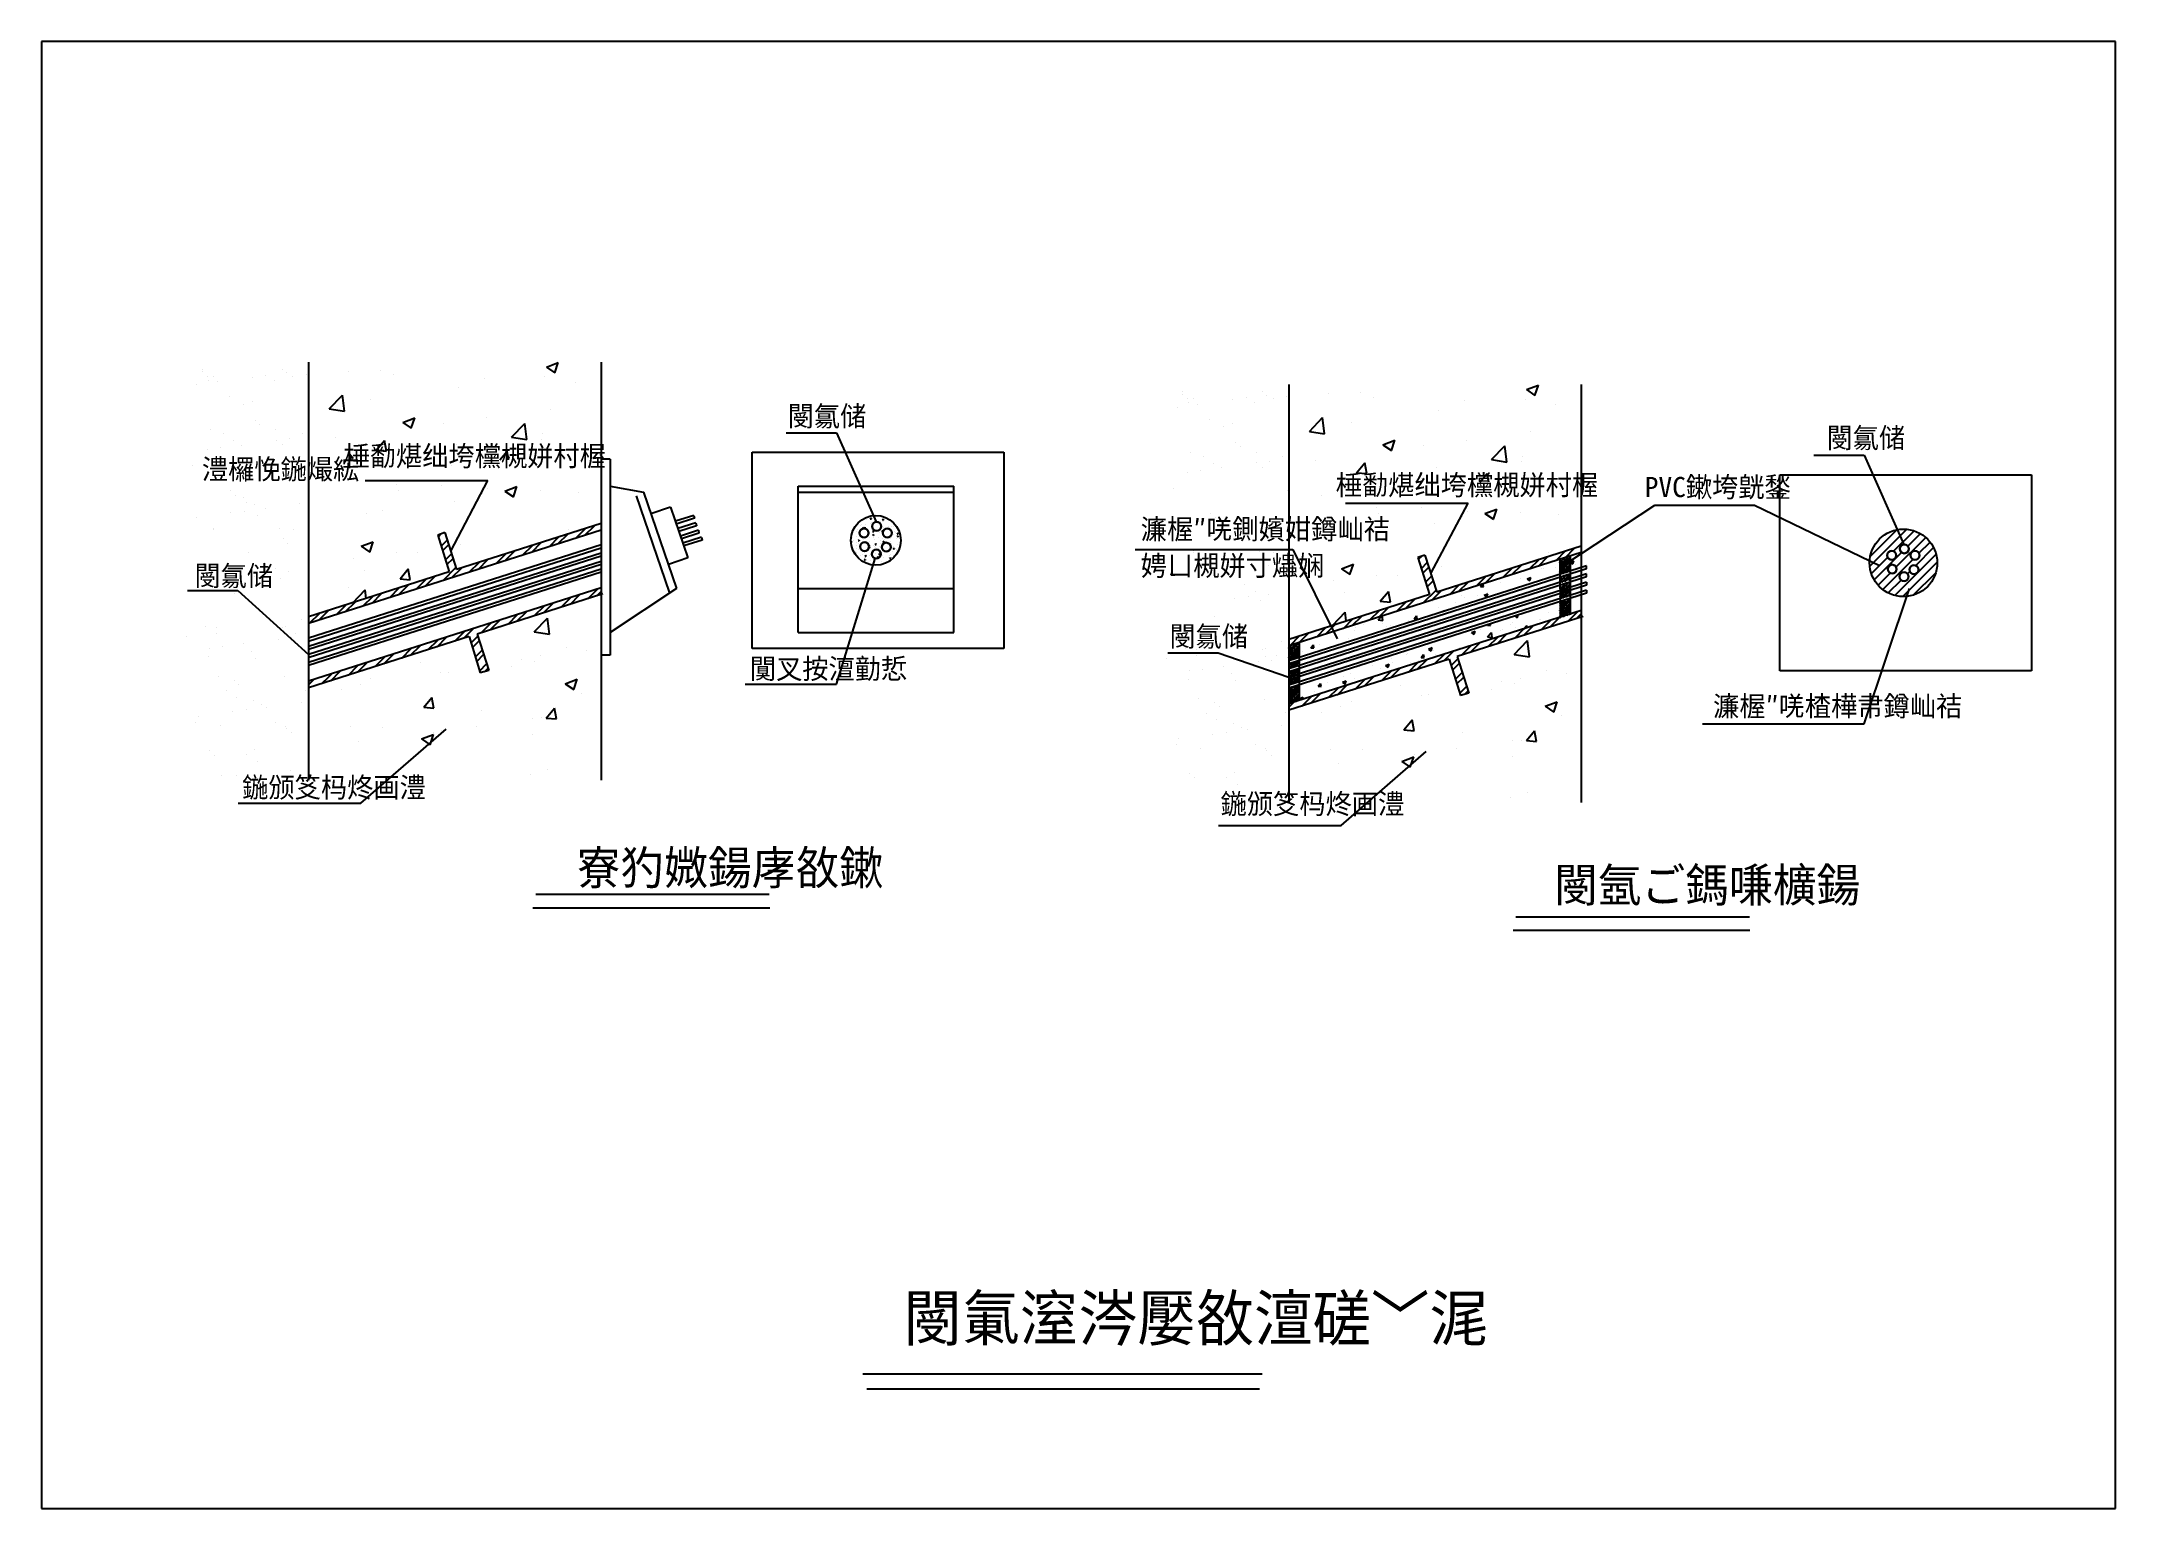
# Model space of a CAD drawing. Header units: metres. Extents: x 0 to 297, y 0 to 210.
import ezdxf

# ---------------------------------------------------------------- set-up
doc = ezdxf.new("R2010")
doc.units = ezdxf.units.M
doc.layers.add(' ', color=7, linetype='Continuous')

msp = doc.modelspace()

# ---------------------------------------------------------------- texts
at = {"layer": ' '}
for s, height, p in [('閿氱储', 2.89, (255.61, 151.81)), ('棰勫煁绌垮欓槻姘村楃', 2.89, (185.34, 145.07)), ('PVC鏉垮皝鍫', 2.89, (229.58, 144.78)), ('濂楃″唴鍘嬪姏鐏屾祮', 2.89, (157.41, 138.75)), ('娉ㄩ槻姘寸爞娴', 2.89, (157.41, 133.52)), ('閿氱储', 2.89, (161.52, 123.4)), ('濂楃″唴楂樺帇鐏屾祮', 2.89, (239.37, 113.41)), ('鍦颁笅杩炵画澧', 2.89, (168.85, 99.42)), ('閿氬ご鎷嗛櫎鍚', 4.82, (216.59, 86.84))]:
    msp.add_text(s, height=height, dxfattribs=at).set_placement(p)
for s, height, p in [('閿氱储', 2.89, (106.85, 154.92)), ('棰勫煁绌垮欓槻姘村楃', 2.89, (43.25, 149.22)), ('澧欏悗鍦熶綋', 2.89, (22.97, 147.33)), ('閿氱储', 2.89, (21.9, 132.06)), ('闃叉按澶勭悊', 2.89, (101.43, 118.77)), ('鍦颁笅杩炵画澧', 2.89, (28.74, 101.78)), ('寮犳媺鍚庨敋鏉', 4.82, (76.65, 89.31)), ('閿氭潌涔嬮敋澶磋﹀浘', 6.44, (123.41, 24.02))]:
    msp.add_text(s, height=height).set_placement(p)

# ---------------------------------------------------------------- linework, layer by layer
at = {"layer": ' '}
for p, q in [((38.25, 164.11), (38.25, 104.28)), ((80.13, 164.11), (80.13, 104.28)), ((178.61, 160.89), (178.61, 101.06)), ((220.48, 160.89), (220.48, 101.06)), ((106.66, 153.97), (113.85, 153.97)), ((113.85, 153.97), (119.54, 141.22)), ((81.45, 150.19), (80.13, 150.19)), ((81.45, 150.19), (81.45, 122.17)), ((101.78, 151.2), (137.8, 151.2)), ((101.78, 123.11), (101.78, 151.2)), ((137.8, 151.2), (137.8, 123.11)), ((253.82, 150.76), (261.02, 150.76)), ((261.02, 150.76), (266.71, 138.01)), ((46.37, 147.15), (63.94, 147.15)), ((58.6, 137.05), (63.94, 147.15)), ((81.45, 146.34), (86.22, 145.49)), ((108.36, 125.42), (108.36, 146.34)), ((108.36, 146.34), (130.64, 146.34)), ((130.64, 125.42), (130.64, 146.34)), ((248.95, 119.89), (248.95, 147.98)), ((248.95, 147.98), (284.96, 147.98)), ((284.96, 147.98), (284.96, 119.89)), ((85.14, 144.96), (89.88, 131.16)), ((86.22, 145.49), (90.95, 131.7)), ((90.07, 143.36), (87.28, 142.4)), ((90.07, 143.36), (92.56, 136.1)), ((108.36, 145.49), (130.64, 145.49)), ((186.73, 143.93), (204.29, 143.93)), ((198.95, 133.83), (204.29, 143.93)), ((218.16, 135.11), (231.05, 143.64)), ((231.05, 143.64), (245.28, 143.64)), ((245.28, 143.64), (263.22, 135)), ((80.13, 140.07), (38.25, 126.71)), ((57.75, 139.7), (56.76, 139.34)), ((57.75, 139.7), (59.44, 134.4)), ((80.13, 140.99), (59.44, 134.4)), ((93.44, 142.17), (90.77, 141.32)), ((93.52, 141.75), (90.91, 140.92)), ((93.71, 141.1), (91.13, 140.27)), ((93.79, 140.68), (91.26, 139.88)), ((94.07, 140.03), (91.49, 139.21)), ((94.15, 139.61), (91.63, 138.81)), ((93.44, 142.17), (93.52, 141.75)), ((93.71, 141.1), (93.79, 140.68)), ((94.07, 140.03), (94.15, 139.61)), ((80.13, 137.93), (38.25, 124.57)), ((80.13, 137.48), (38.25, 124.13)), ((80.13, 136.77), (38.25, 123.41)), ((56.76, 139.34), (58.39, 134.06)), ((94.51, 139.04), (91.84, 138.19)), ((94.6, 138.63), (91.98, 137.79)), ((94.51, 139.04), (94.6, 138.63)), ((156.62, 137.29), (179.18, 137.29)), ((220.48, 136.85), (178.61, 123.49)), ((179.18, 137.29), (185.52, 124.47)), ((220.48, 137.78), (199.79, 131.18)), ((80.13, 136.33), (38.25, 122.97)), ((80.13, 134.46), (38.25, 121.1)), ((58.39, 134.06), (38.25, 127.64)), ((80.13, 134.02), (38.25, 120.66)), ((80.13, 135.58), (38.26, 122.23)), ((80.13, 135.14), (38.34, 121.81)), ((92.56, 136.1), (89.77, 135.14)), ((113.85, 118.02), (119.37, 136.01)), ((221.25, 134.95), (178.61, 121.35)), ((221.25, 134.51), (178.61, 120.91)), ((221.25, 133.79), (178.61, 120.19)), ((198.1, 136.48), (197.11, 136.13)), ((197.11, 136.13), (198.74, 130.84)), ((198.1, 136.48), (199.79, 131.18)), ((217.43, 134.72), (218.9, 136.19)), ((217.43, 135.07), (218.47, 136.11)), ((217.43, 135.41), (217.97, 135.95)), ((217.43, 134.37), (218.9, 135.84)), ((217.43, 135.76), (217.46, 135.79)), ((217.43, 135.76), (217.46, 127.49)), ((217.43, 134.03), (218.9, 135.5)), ((217.45, 135.44), (217.43, 135.46)), ((217.43, 133.68), (218.9, 135.15)), ((217.63, 134.92), (217.43, 135.12)), ((217.8, 134.4), (217.43, 134.77)), ((217.45, 134.05), (217.43, 134.08)), ((217.5, 133.66), (217.43, 133.73)), ((217.97, 135.26), (217.54, 135.7)), ((217.97, 133.88), (217.54, 134.31)), ((217.8, 135.78), (217.71, 135.87)), ((218.15, 134.75), (217.71, 135.18)), ((217.76, 133.74), (217.71, 133.79)), ((217.87, 133.78), (218.9, 134.81)), ((218.32, 134.23), (217.89, 134.66)), ((218.32, 135.61), (217.98, 135.95)), ((218.49, 135.09), (218.06, 135.52)), ((218.29, 133.91), (218.06, 134.14)), ((218.66, 134.57), (218.23, 135.01)), ((218.38, 133.94), (218.9, 134.46)), ((218.84, 135.44), (218.41, 135.87)), ((218.81, 134.08), (218.41, 134.49)), ((218.66, 135.96), (218.5, 136.12)), ((218.9, 135.03), (218.58, 135.35)), ((218.9, 134.68), (218.75, 134.83)), ((218.9, 136.07), (218.76, 136.2)), ((218.88, 134.1), (218.9, 134.11)), ((218.9, 133.65), (218.89, 133.66)), ((218.9, 136.25), (218.9, 127.95)), ((221.25, 134.51), (221.25, 134.95)), ((221.25, 133.35), (221.25, 133.79)), ((20.93, 131.39), (28.13, 131.39)), ((28.13, 131.39), (38.26, 122.23)), ((80.13, 131.77), (38.23, 118.41)), ((80.4, 130.93), (62.38, 125.18)), ((90.95, 131.7), (81.45, 125.42)), ((108.36, 131.7), (130.64, 131.7)), ((221.25, 133.35), (178.61, 119.75)), ((221.25, 132.61), (178.61, 119.01)), ((221.25, 131.48), (178.61, 117.88)), ((221.25, 131.04), (178.61, 117.44)), ((198.74, 130.84), (178.61, 124.42)), ((221.25, 132.17), (178.69, 118.6)), ((217.43, 132.64), (218.24, 133.45)), ((217.43, 132.99), (217.73, 133.29)), ((217.45, 132.67), (217.43, 132.7)), ((217.43, 131.61), (218.06, 132.24)), ((217.43, 131.95), (217.55, 132.08)), ((217.8, 131.63), (217.43, 132)), ((217.43, 130.22), (218.9, 131.69)), ((217.43, 130.57), (218.49, 131.63)), ((217.43, 130.91), (217.98, 131.47)), ((217.44, 131.3), (217.43, 131.31)), ((217.43, 131.26), (217.48, 131.31)), ((217.63, 130.77), (217.43, 130.97)), ((217.45, 131.29), (217.44, 131.3)), ((217.48, 131.31), (218.57, 132.4)), ((217.86, 132.61), (217.54, 132.93)), ((217.71, 131.38), (217.54, 131.55)), ((217.8, 133.02), (217.57, 133.24)), ((217.69, 132.56), (218.74, 133.61)), ((217.97, 131.11), (217.71, 131.38)), ((218.15, 130.59), (217.71, 131.03)), ((217.85, 130.3), (218.9, 131.35)), ((218.32, 132.84), (217.89, 133.28)), ((218.23, 131.55), (217.89, 131.89)), ((218.15, 131.98), (217.93, 132.2)), ((217.98, 131.47), (218.9, 132.38)), ((218.12, 132.7), (218.06, 132.76)), ((218.49, 130.94), (218.06, 131.37)), ((218.15, 133.36), (218.1, 133.41)), ((218.2, 132.72), (218.9, 133.42)), ((218.66, 131.81), (218.23, 132.24)), ((218.32, 131.46), (218.23, 131.55)), ((218.56, 130.53), (218.23, 130.85)), ((218.66, 133.19), (218.36, 133.49)), ((218.36, 130.47), (218.9, 131)), ((218.64, 132.87), (218.41, 133.1)), ((218.49, 131.63), (218.41, 131.72)), ((218.49, 132.32), (218.45, 132.36)), ((218.49, 131.63), (218.9, 132.04)), ((218.84, 131.29), (218.49, 131.63)), ((218.9, 130.88), (218.58, 131.2)), ((218.71, 132.89), (218.9, 133.08)), ((218.9, 132.26), (218.71, 132.45)), ((218.9, 133.3), (218.75, 133.45)), ((218.9, 131.92), (218.75, 132.06)), ((218.82, 130.61), (218.75, 130.68)), ((221.25, 132.61), (221.25, 132.17)), ((221.25, 131.48), (221.25, 131.04)), ((261.02, 112.32), (267.5, 131.72)), ((220.48, 128.55), (178.58, 115.19)), ((217.77, 130.28), (217.43, 130.62)), ((217.43, 128.84), (218.73, 130.14)), ((217.43, 129.18), (218.22, 129.98)), ((217.43, 128.49), (218.9, 129.96)), ((217.43, 129.53), (217.72, 129.82)), ((217.43, 128.15), (218.9, 129.62)), ((217.63, 129.38), (217.43, 129.58)), ((217.43, 127.8), (218.9, 129.27)), ((217.8, 128.86), (217.43, 129.24)), ((217.45, 128.52), (217.43, 128.55)), ((217.63, 128), (217.43, 128.2)), ((217.71, 127.57), (217.43, 127.85)), ((217.46, 127.49), (218.9, 128.93)), ((217.97, 128.35), (217.54, 128.78)), ((218.15, 129.21), (217.71, 129.64)), ((218.15, 127.83), (217.71, 128.26)), ((217.97, 129.73), (217.84, 129.86)), ((218.03, 130.36), (217.89, 130.51)), ((218.32, 128.69), (217.89, 129.12)), ((217.97, 127.65), (217.89, 127.74)), ((217.97, 127.65), (218.9, 128.58)), ((218.49, 128.17), (218.06, 128.61)), ((218.49, 129.56), (218.11, 129.94)), ((218.66, 129.04), (218.23, 129.47)), ((218.5, 127.82), (218.23, 128.09)), ((218.84, 128.52), (218.41, 128.95)), ((218.48, 127.82), (218.9, 128.23)), ((218.9, 129.5), (218.58, 129.82)), ((218.9, 128.11), (218.58, 128.43)), ((218.84, 129.9), (218.63, 130.11)), ((218.9, 129.15), (218.75, 129.3)), ((218.76, 127.9), (218.75, 127.91)), ((218.87, 130.63), (218.9, 130.66)), ((61.24, 124.82), (38.25, 117.49)), ((61.24, 124.82), (62.84, 119.62)), ((62.38, 125.18), (64.05, 119.94)), ((108.36, 125.42), (130.64, 125.42)), ((220.75, 127.71), (202.73, 121.96)), ((81.45, 122.17), (80.13, 122.17)), ((137.8, 123.11), (101.78, 123.11)), ((161.29, 122.5), (168.48, 122.5)), ((168.48, 122.5), (178.61, 119.01)), ((178.61, 122.44), (180.08, 123.91)), ((178.61, 122.78), (179.65, 123.83)), ((178.61, 123.13), (179.14, 123.67)), ((178.61, 122.09), (180.08, 123.56)), ((178.61, 123.47), (178.64, 123.5)), ((178.61, 121.74), (180.08, 123.22)), ((178.63, 123.15), (178.61, 123.18)), ((178.61, 121.4), (180.08, 122.87)), ((178.81, 122.64), (178.61, 122.84)), ((178.98, 122.12), (178.61, 122.49)), ((178.63, 121.77), (178.61, 121.8)), ((179.15, 122.98), (178.72, 123.41)), ((179.15, 121.6), (178.72, 122.03)), ((178.98, 123.5), (178.89, 123.59)), ((179.32, 122.46), (178.89, 122.9)), ((179.05, 121.49), (180.08, 122.52)), ((179.5, 121.94), (179.07, 122.38)), ((179.5, 123.33), (179.16, 123.67)), ((179.67, 122.81), (179.24, 123.24)), ((179.47, 121.63), (179.24, 121.86)), ((179.84, 122.29), (179.41, 122.72)), ((179.55, 121.65), (180.08, 122.18)), ((180.02, 123.15), (179.58, 123.59)), ((179.99, 121.79), (179.58, 122.2)), ((179.84, 123.67), (179.68, 123.84)), ((180.08, 122.75), (179.76, 123.07)), ((180.08, 122.4), (179.93, 122.55)), ((180.08, 123.79), (179.94, 123.92)), ((180.06, 121.82), (180.08, 121.83)), ((180.08, 123.96), (180.08, 115.67)), ((202.73, 121.96), (204.41, 116.72)), ((64.05, 119.94), (62.84, 119.62)), ((201.59, 121.6), (178.61, 114.27)), ((178.68, 121.38), (178.61, 121.45)), ((178.61, 120.36), (179.41, 121.17)), ((178.61, 120.71), (178.91, 121.01)), ((178.63, 120.39), (178.61, 120.41)), ((178.61, 119.32), (179.24, 119.96)), ((178.61, 119.67), (178.73, 119.79)), ((178.98, 119.35), (178.61, 119.72)), ((178.61, 117.94), (180.08, 119.41)), ((178.61, 118.28), (179.67, 119.35)), ((178.61, 118.63), (179.16, 119.19)), ((178.62, 119.01), (178.61, 119.03)), ((178.61, 118.98), (178.65, 119.02)), ((178.63, 119), (178.62, 119.01)), ((178.65, 119.02), (179.75, 120.12)), ((179.03, 120.33), (178.72, 120.65)), ((178.88, 119.1), (178.72, 119.26)), ((178.98, 120.73), (178.75, 120.96)), ((178.87, 120.28), (179.92, 121.33)), ((179.15, 118.83), (178.88, 119.1)), ((178.94, 121.46), (178.89, 121.51)), ((179.03, 118.02), (180.08, 119.06)), ((179.5, 120.56), (179.07, 120.99)), ((179.41, 119.27), (179.07, 119.61)), ((179.32, 119.7), (179.11, 119.91)), ((179.16, 119.19), (180.08, 120.1)), ((179.3, 120.42), (179.24, 120.47)), ((179.67, 118.66), (179.24, 119.09)), ((179.32, 121.08), (179.28, 121.13)), ((179.38, 120.44), (180.08, 121.14)), ((179.84, 119.52), (179.41, 119.95)), ((179.5, 119.18), (179.41, 119.27)), ((179.84, 120.91), (179.54, 121.21)), ((179.82, 120.58), (179.58, 120.82)), ((179.67, 119.35), (179.58, 119.44)), ((179.67, 120.04), (179.63, 120.08)), ((179.67, 119.35), (180.08, 119.76)), ((180.02, 119), (179.67, 119.35)), ((180.08, 118.6), (179.76, 118.92)), ((179.89, 120.6), (180.08, 120.79)), ((180.08, 119.98), (179.89, 120.16)), ((180.08, 121.02), (179.93, 121.17)), ((180.08, 119.63), (179.93, 119.78)), ((180.08, 121.36), (180.07, 121.38)), ((201.59, 121.6), (203.2, 116.4)), ((284.96, 119.89), (248.95, 119.89)), ((100.79, 118.02), (113.85, 118.02)), ((178.81, 118.48), (178.61, 118.68)), ((178.95, 117.99), (178.61, 118.34)), ((178.61, 116.56), (179.91, 117.86)), ((178.61, 116.9), (179.4, 117.7)), ((178.61, 116.21), (180.08, 117.68)), ((178.61, 117.25), (178.89, 117.53)), ((178.61, 115.86), (180.08, 117.33)), ((178.81, 117.1), (178.61, 117.3)), ((178.61, 115.52), (180.08, 116.99)), ((178.98, 116.58), (178.61, 116.95)), ((178.63, 116.24), (178.61, 116.26)), ((178.81, 115.72), (178.61, 115.92)), ((178.64, 115.21), (180.08, 116.64)), ((179.15, 116.06), (178.72, 116.5)), ((179.32, 118.31), (178.89, 118.74)), ((179.32, 116.93), (178.89, 117.36)), ((179.32, 115.54), (178.89, 115.98)), ((179.15, 117.45), (179.02, 117.58)), ((179.21, 118.08), (179.07, 118.22)), ((179.5, 116.41), (179.07, 116.84)), ((179.15, 115.37), (180.08, 116.3)), ((179.67, 115.89), (179.24, 116.32)), ((179.67, 117.27), (179.28, 117.66)), ((179.74, 118.24), (179.41, 118.57)), ((179.84, 116.75), (179.41, 117.19)), ((179.54, 118.18), (180.08, 118.72)), ((180.02, 116.24), (179.58, 116.67)), ((179.66, 115.53), (180.08, 115.95)), ((180.08, 117.21), (179.76, 117.53)), ((180.08, 115.83), (179.76, 116.15)), ((180.02, 117.62), (179.81, 117.83)), ((180, 118.33), (179.93, 118.4)), ((180.08, 116.87), (179.93, 117.01)), ((180.05, 118.34), (180.08, 118.37)), ((204.41, 116.72), (203.2, 116.4)), ((178.89, 115.29), (178.61, 115.57)), ((179.15, 115.37), (179.07, 115.46)), ((179.68, 115.54), (179.41, 115.8)), ((179.94, 115.62), (179.93, 115.63)), ((45.74, 100.98), (57.95, 111.58)), ((237.86, 112.32), (261.02, 112.32)), ((186.09, 97.76), (198.3, 108.37)), ((28.17, 100.98), (45.74, 100.98)), ((168.53, 97.76), (186.09, 97.76)), ((70.79, 87.92), (104.22, 87.92)), ((70.38, 86), (104.29, 86)), ((211.14, 84.71), (244.58, 84.71)), ((210.73, 82.78), (244.65, 82.78))]:
    msp.add_line(p, q, dxfattribs=at)
for centre, radius in [((119.47, 138.59), 3.57), ((117.8, 139.65), 0.64), ((119.59, 140.59), 0.64), ((121.11, 139.65), 0.64), ((266.63, 135.37), 4.84), ((117.86, 137.69), 0.64), ((119.55, 136.62), 0.64), ((120.97, 137.62), 0.64), ((264.96, 136.44), 0.64), ((266.75, 137.37), 0.64), ((268.28, 136.44), 0.64), ((265.02, 134.47), 0.64), ((266.72, 133.4), 0.64), ((268.13, 134.4), 0.64)]:
    msp.add_circle(centre, radius, dxfattribs=at)
for centre, start, end in [((117.8, 139.65), 0, 180), ((117.8, 139.65), -180, 0), ((119.59, 140.59), 0, 180), ((119.59, 140.59), -180, 0), ((121.11, 139.65), 0, 180), ((121.11, 139.65), -180, 0), ((117.86, 137.69), 0, 180), ((117.86, 137.69), -180, 0), ((119.55, 136.62), 0, 180), ((119.55, 136.62), -180, 0), ((120.97, 137.62), 0, 180), ((120.97, 137.62), -180, 0), ((264.96, 136.44), 0, 180), ((266.75, 137.37), 0, 180), ((266.75, 137.37), -180, 0), ((268.28, 136.44), 0, 180), ((264.96, 136.44), -180, 0), ((265.02, 134.47), 0, 180), ((265.02, 134.47), -180, 0), ((266.72, 133.4), 0, 180), ((268.13, 134.4), 0, 180), ((268.13, 134.4), -180, 0), ((268.28, 136.44), -180, 0), ((266.72, 133.4), -180, 0)]:
    msp.add_arc(centre, 0.64, start, end, dxfattribs=at)
for p, q in [((297, 210), (0, 210)), ((0, 210), (0, 0)), ((297, 0), (297, 210)), ((72.3, 163.37), (74.01, 164.03)), ((72.3, 163.37), (73.52, 162.55)), ((73.52, 162.55), (74.01, 164.03)), ((22.27, 160.89), (22.27, 160.89)), ((23.04, 163.04), (23.04, 163.04)), ((23.08, 162.69), (23.08, 162.69)), ((23.76, 162.07), (23.76, 162.07)), ((23.95, 161.52), (23.95, 161.52)), ((24.59, 162.06), (24.59, 162.06)), ((25.26, 161.28), (25.26, 161.28)), ((30.24, 161.94), (30.24, 161.94)), ((32.15, 162.19), (32.15, 162.19)), ((33.34, 161.47), (33.34, 161.47)), ((34.47, 163.06), (34.47, 163.06)), ((35.13, 162.58), (35.13, 162.58)), ((36.01, 162.08), (36.01, 162.08)), ((37.98, 162.37), (37.98, 162.37)), ((44.02, 162.77), (44.02, 162.77)), ((48.52, 162.94), (48.52, 162.94)), ((50.4, 162.33), (50.4, 162.33)), ((59.74, 160.44), (59.74, 160.44)), ((63.46, 161.78), (63.46, 161.78)), ((72.09, 162.01), (72.09, 162.01)), ((76.52, 161.22), (76.52, 161.22)), ((212.65, 160.16), (214.37, 160.81)), ((213.87, 159.33), (214.37, 160.81)), ((26.95, 159.15), (26.95, 159.15)), ((28.92, 158.08), (28.92, 158.08)), ((30.16, 158.51), (30.16, 158.51)), ((41.2, 157.4), (43.11, 159.39)), ((43.38, 157.07), (43.11, 159.39)), ((47.18, 158.72), (47.18, 158.72)), ((162.63, 157.67), (162.63, 157.67)), ((163.39, 159.83), (163.39, 159.83)), ((163.44, 159.48), (163.44, 159.48)), ((164.11, 158.86), (164.11, 158.86)), ((164.31, 158.3), (164.31, 158.3)), ((164.94, 158.84), (164.94, 158.84)), ((165.61, 158.07), (165.61, 158.07)), ((170.59, 158.72), (170.59, 158.72)), ((172.5, 158.97), (172.5, 158.97)), ((173.69, 158.26), (173.69, 158.26)), ((174.82, 159.85), (174.82, 159.85)), ((175.49, 159.37), (175.49, 159.37)), ((176.37, 158.86), (176.37, 158.86)), ((178.34, 159.15), (178.34, 159.15)), ((184.37, 159.56), (184.37, 159.56)), ((188.88, 159.72), (188.88, 159.72)), ((190.76, 159.11), (190.76, 159.11)), ((203.82, 158.56), (203.82, 158.56)), ((212.45, 158.79), (212.45, 158.79)), ((212.65, 160.16), (213.87, 159.33)), ((216.87, 158.01), (216.87, 158.01)), ((24.18, 154.45), (24.18, 154.45)), ((30.6, 155.8), (30.6, 155.8)), ((31.28, 155.18), (31.28, 155.18)), ((41.2, 157.4), (43.38, 157.07)), ((51.75, 155.48), (53.46, 156.14)), ((51.75, 155.48), (52.96, 154.66)), ((52.96, 154.66), (53.46, 156.14)), ((57.54, 155.33), (57.54, 155.33)), ((63.66, 156.13), (63.66, 156.13)), ((67.31, 153.35), (69.21, 155.34)), ((69.49, 153.02), (69.21, 155.34)), ((72.93, 157.35), (72.93, 157.35)), ((167.31, 155.93), (167.31, 155.93)), ((169.27, 154.86), (169.27, 154.86)), ((170.51, 155.29), (170.51, 155.29)), ((181.56, 154.19), (183.46, 156.17)), ((183.73, 153.85), (183.46, 156.17)), ((187.53, 155.5), (187.53, 155.5)), ((200.09, 157.23), (200.09, 157.23)), ((23.75, 151.58), (23.75, 151.58)), ((25.66, 151.84), (25.66, 151.84)), ((26, 153.85), (26, 153.85)), ((27.55, 152.87), (27.55, 152.87)), ((28.64, 152.23), (28.64, 152.23)), ((33.57, 154.4), (33.57, 154.4)), ((33.62, 152.88), (33.62, 152.88)), ((34.47, 152.26), (34.47, 152.26)), ((35.53, 153.14), (35.53, 153.14)), ((37.43, 153.88), (37.43, 153.88)), ((42.09, 153.29), (42.09, 153.29)), ((47.95, 151.49), (49.13, 152.89)), ((47.95, 151.49), (49.41, 151.36)), ((49.41, 151.36), (49.13, 152.9)), ((59.44, 152.3), (59.44, 152.3)), ((67.31, 153.36), (69.49, 153.02)), ((71.54, 153.08), (71.54, 153.08)), ((71.79, 153.87), (71.79, 153.87)), ((170.96, 152.59), (170.96, 152.59)), ((171.63, 151.97), (171.63, 151.97)), ((181.56, 154.19), (183.73, 153.85)), ((192.1, 152.27), (193.81, 152.92)), ((192.1, 152.27), (193.32, 151.44)), ((193.32, 151.44), (193.81, 152.92)), ((197.89, 152.11), (197.89, 152.11)), ((204.01, 152.92), (204.01, 152.92)), ((207.66, 150.14), (209.57, 152.12)), ((209.84, 149.8), (209.57, 152.12)), ((213.28, 154.14), (213.28, 154.14)), ((21.69, 149.3), (21.69, 149.3)), ((38.12, 148.91), (38.12, 148.91)), ((45.64, 149.83), (45.64, 149.83)), ((46.88, 150.58), (46.88, 150.58)), ((57.28, 150.63), (57.28, 150.63)), ((58.7, 149.28), (58.7, 149.28)), ((65.64, 150.13), (66.67, 151.36)), ((66.9, 150.13), (66.68, 151.36)), ((164.54, 151.23), (164.54, 151.23)), ((166.01, 148.62), (166.01, 148.62)), ((166.36, 150.64), (166.36, 150.64)), ((167.9, 149.65), (167.9, 149.65)), ((168.99, 149.01), (168.99, 149.01)), ((173.92, 151.19), (173.92, 151.19)), ((173.98, 149.67), (173.98, 149.67)), ((174.83, 149.04), (174.83, 149.04)), ((175.89, 149.92), (175.89, 149.92)), ((177.78, 150.66), (177.78, 150.66)), ((182.44, 150.08), (182.44, 150.08)), ((188.3, 148.27), (189.48, 149.68)), ((189.77, 148.15), (189.48, 149.68)), ((199.79, 149.08), (199.79, 149.08)), ((207.66, 150.14), (209.84, 149.8)), ((211.9, 149.86), (211.9, 149.86)), ((212.15, 150.65), (212.15, 150.65)), ((27.09, 145.69), (27.09, 145.69)), ((43.01, 148.18), (43.01, 148.18)), ((50.8, 146.54), (50.8, 146.54)), ((51.1, 145.68), (51.1, 145.68)), ((57.23, 146.49), (57.23, 146.49)), ((63.86, 145.99), (63.86, 145.99)), ((66.35, 145.63), (68.06, 146.29)), ((66.35, 145.63), (67.57, 144.81)), ((67.57, 144.81), (68.06, 146.29)), ((71.5, 145.72), (71.5, 145.72)), ((162.05, 146.08), (162.05, 146.08)), ((164.1, 148.37), (164.1, 148.37)), ((178.48, 145.69), (178.48, 145.69)), ((185.99, 146.61), (185.99, 146.61)), ((187.23, 147.36), (187.23, 147.36)), ((188.3, 148.27), (189.77, 148.14)), ((197.63, 147.41), (197.63, 147.41)), ((199.05, 146.06), (199.05, 146.06)), ((205.99, 146.91), (207.03, 148.14)), ((207.26, 146.91), (207.03, 148.14)), ((27.77, 145.07), (27.77, 145.07)), ((28.97, 144.67), (28.97, 144.67)), ((29.04, 142.78), (29.04, 142.78)), ((29.38, 143.94), (29.38, 143.94)), ((30.51, 143.68), (30.51, 143.68)), ((32.02, 143.17), (32.02, 143.17)), ((37.01, 143.83), (37.01, 143.83)), ((48.87, 142.81), (48.87, 142.81)), ((59.14, 144.16), (59.14, 144.16)), ((63.14, 145.26), (63.14, 145.26)), ((76.91, 145.44), (76.91, 145.44)), ((183.36, 144.96), (183.36, 144.96)), ((191.15, 143.33), (191.15, 143.33)), ((197.58, 143.27), (197.58, 143.27)), ((204.21, 142.77), (204.21, 142.77)), ((206.7, 142.42), (208.41, 143.07)), ((207.92, 141.6), (208.41, 143.07)), ((22.15, 141.87), (22.15, 141.87)), ((24.65, 140.31), (24.65, 140.31)), ((24.66, 140.11), (24.66, 140.11)), ((27.13, 142.53), (27.13, 142.53)), ((30.96, 142.15), (30.96, 142.15)), ((34.03, 140.26), (34.03, 140.26)), ((36.08, 140.13), (36.08, 140.13)), ((46.58, 142.43), (46.58, 142.43)), ((75.5, 140.09), (75.5, 140.09)), ((76.55, 138.93), (77.91, 140.29)), ((77.82, 139.33), (79.18, 140.69)), ((116.74, 139.91), (116.74, 139.91)), ((116.76, 139.91), (116.76, 139.91)), ((116.78, 140.73), (116.78, 140.73)), ((116.9, 140.08), (116.9, 140.08)), ((117.26, 140.75), (117.26, 140.75)), ((117.38, 140.87), (117.38, 140.87)), ((117.58, 140.35), (117.75, 140.42)), ((117.58, 140.35), (117.68, 140.28)), ((117.69, 140.35), (117.69, 140.35)), ((117.7, 140.28), (117.75, 140.42)), ((117.75, 140.29), (117.93, 140.47)), ((117.95, 140.27), (117.93, 140.47)), ((118.02, 141.84), (118.02, 141.84)), ((118.06, 140.91), (118.06, 140.91)), ((118.09, 141.73), (118.09, 141.73)), ((118.16, 141.6), (118.16, 141.6)), ((118.28, 140.11), (118.28, 140.11)), ((118.69, 141.68), (118.81, 141.82)), ((118.69, 141.68), (118.84, 141.66)), ((118.69, 140.99), (118.69, 140.99)), ((118.84, 141.67), (118.81, 141.82)), ((118.89, 140.19), (118.89, 140.19)), ((118.92, 141.08), (118.92, 141.08)), ((118.99, 140.3), (118.99, 140.3)), ((119.03, 139.84), (119.15, 139.98)), ((119.03, 139.84), (119.18, 139.82)), ((119.18, 139.83), (119.15, 139.98)), ((119.18, 142.09), (119.18, 142.09)), ((119.34, 141.9), (119.34, 141.9)), ((119.47, 141.55), (119.47, 141.55)), ((119.57, 142.04), (119.57, 142.04)), ((119.78, 141.2), (119.8, 141.21)), ((119.8, 141.19), (119.8, 141.21)), ((120.01, 139.78), (120.01, 139.78)), ((120.11, 141.24), (120.11, 141.24)), ((120.3, 140.24), (120.3, 140.24)), ((120.35, 139.87), (120.54, 140.07)), ((120.35, 139.87), (120.51, 139.85)), ((120.45, 141.52), (120.57, 141.66)), ((120.45, 141.52), (120.59, 141.51)), ((120.46, 141.28), (120.46, 141.28)), ((120.52, 140.43), (120.52, 140.43)), ((120.55, 139.95), (120.54, 140.07)), ((120.55, 141.24), (120.55, 141.24)), ((120.59, 141.51), (120.57, 141.67)), ((120.78, 141.49), (120.78, 141.49)), ((121.36, 140.52), (121.36, 140.52)), ((121.54, 141.48), (121.54, 141.48)), ((121.61, 140.19), (121.61, 140.19)), ((121.76, 139.8), (121.76, 139.8)), ((121.79, 140.61), (121.79, 140.61)), ((121.98, 140.6), (121.98, 140.6)), ((122.12, 139.86), (122.12, 139.86)), ((122.26, 139.75), (122.26, 139.75)), ((122.54, 139.53), (122.66, 139.67)), ((122.69, 139.52), (122.66, 139.67)), ((167.45, 142.47), (167.45, 142.47)), ((168.12, 141.85), (168.12, 141.85)), ((169.32, 141.45), (169.32, 141.45)), ((169.73, 140.72), (169.73, 140.72)), ((170.87, 140.46), (170.87, 140.46)), ((172.38, 139.96), (172.38, 139.96)), ((177.36, 140.61), (177.36, 140.61)), ((189.23, 139.59), (189.23, 139.59)), ((191.46, 142.46), (191.46, 142.46)), ((199.49, 140.94), (199.49, 140.94)), ((203.49, 142.04), (203.49, 142.04)), ((206.7, 142.42), (207.92, 141.6)), ((211.85, 142.51), (211.85, 142.51)), ((217.27, 142.22), (217.27, 142.22)), ((261.82, 134.9), (267.1, 140.19)), ((261.88, 136.26), (265.75, 140.13)), ((265.23, 137.02), (268.17, 139.96)), ((29.61, 136.87), (29.61, 136.87)), ((34.61, 138.8), (34.61, 138.8)), ((35.29, 138.18), (35.29, 138.18)), ((45.79, 137.74), (47.51, 138.4)), ((45.79, 137.74), (47.01, 136.92)), ((47.01, 136.92), (47.51, 138.4)), ((50.79, 136.84), (50.79, 136.84)), ((53.83, 136.84), (53.83, 136.84)), ((56.83, 139.1), (57.25, 139.52)), ((57.24, 137.78), (58.09, 138.63)), ((57.45, 137.12), (58.3, 137.97)), ((57.85, 135.8), (58.72, 136.66)), ((60.06, 138.06), (60.06, 138.06)), ((65.12, 135.28), (66.48, 136.64)), ((66.39, 135.69), (67.75, 137.05)), ((68.93, 136.5), (70.29, 137.86)), ((70.2, 136.9), (71.56, 138.26)), ((72.74, 137.71), (74.1, 139.07)), ((74.01, 138.12), (75.37, 139.48)), ((115.9, 138.35), (115.98, 138.44)), ((115.91, 138.3), (116.01, 138.29)), ((116.01, 138.29), (115.98, 138.45)), ((116.09, 138.94), (116.09, 138.94)), ((116.32, 138.51), (116.32, 138.51)), ((116.35, 137.22), (116.35, 137.22)), ((116.39, 136.8), (116.56, 136.87)), ((116.39, 136.8), (116.51, 136.72)), ((116.51, 136.72), (116.56, 136.87)), ((116.64, 136.66), (116.64, 136.66)), ((116.67, 137.47), (116.67, 137.47)), ((116.7, 138.29), (116.7, 138.29)), ((116.72, 137.86), (116.72, 137.86)), ((116.73, 139.1), (116.73, 139.1)), ((116.96, 137.3), (116.96, 137.3)), ((116.98, 138.58), (117.15, 138.64)), ((116.98, 138.58), (117.1, 138.5)), ((116.99, 138.18), (116.99, 138.18)), ((117.1, 138.5), (117.15, 138.64)), ((117.16, 139.29), (117.16, 139.29)), ((117.2, 139.11), (117.2, 139.11)), ((117.74, 138.75), (117.74, 138.75)), ((117.91, 136.84), (117.91, 136.84)), ((117.97, 138.47), (117.97, 138.47)), ((118.48, 137.56), (118.56, 137.51)), ((118.49, 137.61), (118.61, 137.66)), ((118.51, 139.05), (118.51, 139.05)), ((118.53, 138.38), (118.53, 138.38)), ((118.55, 137.47), (118.55, 137.47)), ((118.56, 137.51), (118.61, 137.66)), ((118.58, 139.53), (118.58, 139.53)), ((118.68, 137.9), (118.68, 137.9)), ((118.79, 136.66), (118.79, 136.66)), ((119.04, 139.37), (119.21, 139.43)), ((119.04, 139.37), (119.16, 139.28)), ((119.16, 139.28), (119.21, 139.43)), ((119.16, 137.01), (119.16, 137.01)), ((119.17, 139), (119.17, 139)), ((119.18, 139.35), (119.18, 139.35)), ((119.19, 137.83), (119.19, 137.83)), ((119.22, 138.64), (119.22, 138.64)), ((119.25, 139.46), (119.25, 139.46)), ((119.34, 137.75), (119.34, 137.75)), ((119.37, 138), (119.49, 138.14)), ((119.37, 138), (119.52, 137.98)), ((119.4, 136.74), (119.4, 136.74)), ((119.43, 137.62), (119.43, 137.62)), ((119.52, 137.99), (119.49, 138.14)), ((119.81, 139), (119.81, 139)), ((119.85, 137.42), (119.85, 137.42)), ((119.9, 136.61), (120.07, 136.67)), ((120, 136.68), (120, 136.68)), ((120.02, 136.53), (120.07, 136.67)), ((120.05, 137.7), (120.05, 137.7)), ((120.08, 138.59), (120.08, 138.59)), ((120.11, 138.14), (120.11, 138.14)), ((120.33, 136.86), (120.33, 136.86)), ((120.4, 137.17), (120.4, 137.17)), ((120.43, 137.98), (120.43, 137.98)), ((120.46, 138.8), (120.46, 138.8)), ((120.5, 138.38), (120.67, 138.45)), ((120.5, 138.38), (120.62, 138.3)), ((120.6, 139.24), (120.6, 139.24)), ((120.62, 138.3), (120.67, 138.45)), ((120.69, 138.67), (120.69, 138.67)), ((121.12, 138.94), (121.12, 138.94)), ((121.43, 136.93), (121.43, 136.93)), ((121.53, 138.39), (121.53, 138.39)), ((121.62, 138.79), (121.62, 138.79)), ((121.67, 137.35), (121.67, 137.35)), ((121.7, 138.17), (121.7, 138.17)), ((121.73, 138.98), (121.73, 138.98)), ((121.87, 137.06), (121.87, 137.06)), ((121.95, 137.64), (121.95, 137.64)), ((121.96, 137.4), (122.13, 137.46)), ((121.96, 137.4), (122.08, 137.31)), ((122.02, 139.49), (122.02, 139.49)), ((122.08, 137.31), (122.13, 137.46)), ((122.42, 138.89), (122.42, 138.89)), ((122.46, 137.31), (122.46, 137.31)), ((122.49, 137.14), (122.49, 137.14)), ((122.52, 138.03), (122.52, 138.03)), ((122.54, 139.53), (122.69, 139.52)), ((122.55, 139.17), (122.72, 139.24)), ((122.55, 139.17), (122.67, 139.09)), ((122.67, 139.09), (122.72, 139.24)), ((122.88, 137.69), (122.94, 137.76)), ((122.88, 137.69), (122.92, 137.69)), ((122.95, 138.34), (122.95, 138.34)), ((122.96, 138.63), (122.96, 138.63)), ((122.98, 139.15), (122.98, 139.15)), ((162.5, 138.66), (162.5, 138.66)), ((165, 137.09), (165, 137.09)), ((165.01, 136.89), (165.01, 136.89)), ((167.48, 139.31), (167.48, 139.31)), ((169.39, 139.56), (169.39, 139.56)), ((171.32, 138.93), (171.32, 138.93)), ((174.39, 137.05), (174.39, 137.05)), ((176.44, 136.91), (176.44, 136.91)), ((186.93, 139.22), (186.93, 139.22)), ((215.86, 136.87), (215.86, 136.87)), ((216.9, 135.71), (218.26, 137.07)), ((218.17, 136.11), (219.53, 137.47)), ((262.45, 132.94), (266.37, 136.86)), ((265.58, 134.78), (269.82, 139.01)), ((267.26, 137.75), (269.06, 139.55)), ((268.39, 134.99), (270.95, 137.55)), ((268.84, 136.74), (270.45, 138.34)), ((31.93, 135.48), (31.93, 135.48)), ((32.42, 133.73), (32.42, 133.73)), ((33.48, 134.49), (33.48, 134.49)), ((35.41, 134.12), (35.41, 134.12)), ((44.67, 136.03), (44.67, 136.03)), ((46.28, 134.29), (46.28, 134.29)), ((51.34, 133.09), (52.52, 134.49)), ((52.81, 132.96), (52.52, 134.5)), ((57.5, 132.85), (59.35, 134.7)), ((58.06, 135.14), (58.93, 136.01)), ((58.21, 134.25), (58.21, 134.25)), ((58.77, 133.26), (60.13, 134.62)), ((61.31, 134.07), (62.67, 135.43)), ((62.58, 134.47), (63.94, 135.83)), ((117.15, 136.19), (117.15, 136.19)), ((117.25, 136.45), (117.25, 136.45)), ((117.54, 136.56), (117.54, 136.56)), ((117.74, 135.65), (117.74, 135.65)), ((117.85, 135.82), (118.02, 135.88)), ((117.85, 135.82), (117.97, 135.74)), ((117.88, 136.03), (117.88, 136.03)), ((117.96, 136.31), (118.07, 136.45)), ((117.96, 136.31), (118.1, 136.3)), ((117.97, 135.74), (118.02, 135.88)), ((118.1, 136.3), (118.07, 136.45)), ((118.15, 135.69), (118.15, 135.69)), ((118.37, 135.25), (118.37, 135.25)), ((118.58, 136.44), (118.58, 136.44)), ((118.76, 135.77), (118.76, 135.77)), ((118.85, 136.5), (118.85, 136.5)), ((119.1, 135.38), (119.1, 135.38)), ((119.13, 136.2), (119.13, 136.2)), ((119.16, 135.9), (119.16, 135.9)), ((119.68, 135.2), (119.68, 135.2)), ((119.69, 135.89), (119.69, 135.89)), ((119.71, 136.16), (119.83, 136.3)), ((119.71, 136.16), (119.86, 136.14)), ((119.86, 136.15), (119.83, 136.3)), ((119.9, 136.61), (120.02, 136.53)), ((120.16, 136.45), (120.16, 136.45)), ((120.34, 135.54), (120.34, 135.54)), ((120.37, 136.35), (120.37, 136.35)), ((120.59, 136.14), (120.59, 136.14)), ((121.23, 136.1), (121.23, 136.1)), ((121.36, 135.62), (121.53, 135.69)), ((121.36, 135.62), (121.41, 135.59)), ((121.46, 136.39), (121.46, 136.39)), ((121.47, 136), (121.58, 136.14)), ((121.47, 136), (121.61, 135.99)), ((121.53, 135.67), (121.53, 135.69)), ((121.61, 135.99), (121.58, 136.15)), ((121.64, 136.54), (121.64, 136.54)), ((121.84, 136.18), (121.84, 136.18)), ((122.02, 136.39), (122.02, 136.39)), ((169.96, 133.65), (169.96, 133.65)), ((174.97, 135.58), (174.97, 135.58)), ((175.64, 134.96), (175.64, 134.96)), ((186.15, 134.53), (187.86, 135.18)), ((186.15, 134.53), (187.37, 133.71)), ((187.37, 133.71), (187.86, 135.18)), ((197.19, 135.89), (197.6, 136.3)), ((197.6, 134.56), (198.44, 135.41)), ((197.8, 133.9), (198.65, 134.76)), ((200.41, 134.84), (200.41, 134.84)), ((206.74, 132.47), (208.11, 133.83)), ((209.28, 133.28), (210.65, 134.64)), ((210.55, 133.68), (211.92, 135.04)), ((213.09, 134.49), (214.45, 135.85)), ((214.36, 134.9), (215.72, 136.26)), ((214.74, 134.62), (214.74, 134.62)), ((215.02, 134.51), (215.02, 134.51)), ((216.86, 134.76), (216.86, 134.76)), ((217.49, 134.01), (217.49, 134.01)), ((218.45, 135.09), (218.45, 135.09)), ((218.67, 135.76), (218.67, 135.76)), ((218.92, 135.46), (219.44, 135.65)), ((218.92, 135.46), (219.29, 135.21)), ((219.29, 135.21), (219.44, 135.65)), ((219.64, 135.12), (219.64, 135.12)), ((262.05, 133.83), (264.38, 136.17)), ((263, 132.19), (264.72, 133.91)), ((263.66, 131.56), (267.98, 135.87)), ((265.4, 130.7), (271.31, 136.61)), ((266.54, 130.54), (271.47, 135.47)), ((267.21, 133.81), (267.55, 134.14)), ((268.04, 130.75), (271.26, 133.96)), ((27.62, 130.92), (27.62, 130.92)), ((30.51, 133.47), (30.51, 133.47)), ((34.26, 133.19), (34.26, 133.19)), ((43.95, 131.8), (43.95, 131.8)), ((44.57, 129.65), (46.35, 131.51)), ((46.5, 130.27), (46.35, 131.51)), ((47.34, 129.61), (48.7, 130.97)), ((49.88, 130.42), (51.24, 131.78)), ((51.15, 130.83), (52.51, 132.19)), ((51.34, 133.09), (52.81, 132.96)), ((53.69, 131.64), (55.05, 133)), ((54.96, 132.04), (56.32, 133.4)), ((75.7, 129.43), (77.06, 130.79)), ((78.24, 130.24), (79.6, 131.6)), ((79.51, 130.64), (80.13, 131.26)), ((172.28, 132.26), (172.28, 132.26)), ((173.83, 131.28), (173.83, 131.28)), ((175.76, 130.9), (175.76, 130.9)), ((185.02, 132.81), (185.02, 132.81)), ((186.64, 131.07), (186.64, 131.07)), ((191.14, 133.62), (191.14, 133.62)), ((191.7, 129.87), (192.88, 131.28)), ((193.16, 129.75), (192.88, 131.28)), ((194.18, 133.62), (194.18, 133.62)), ((197.85, 129.63), (199.7, 131.48)), ((198.21, 132.58), (199.07, 133.45)), ((198.41, 131.92), (199.28, 132.79)), ((198.57, 131.03), (198.57, 131.03)), ((199.12, 130.04), (200.49, 131.4)), ((201.66, 130.85), (203.03, 132.21)), ((202.93, 131.25), (204.3, 132.62)), ((205.47, 132.06), (206.84, 133.42)), ((206.06, 131.96), (206.39, 132.36)), ((206.06, 131.96), (206.5, 131.92)), ((206.5, 131.92), (206.42, 132.36)), ((206.59, 130.72), (207.1, 130.92)), ((206.59, 130.72), (206.95, 130.48)), ((206.95, 130.48), (207.1, 130.92)), ((207.07, 131.11), (207.07, 131.11)), ((208.45, 131.01), (208.45, 131.01)), ((208.93, 132.54), (208.93, 132.54)), ((210.89, 131.66), (210.89, 131.66)), ((211.65, 131.89), (211.68, 131.92)), ((211.68, 131.9), (211.68, 131.92)), ((211.75, 133.18), (211.75, 133.18)), ((212.76, 133.09), (213.27, 133.29)), ((212.76, 133.09), (213.12, 132.84)), ((213.12, 132.84), (213.27, 133.29)), ((213.21, 133.27), (213.21, 133.27)), ((264.46, 131.06), (266.31, 132.91)), ((29.84, 129.8), (29.84, 129.8)), ((31.11, 128.69), (31.11, 128.69)), ((31.78, 128.07), (31.78, 128.07)), ((38.45, 126.78), (39.82, 128.14)), ((39.72, 127.18), (41.08, 128.54)), ((41.08, 128.54), (41.09, 128.54)), ((42.26, 127.99), (43.63, 129.35)), ((43.53, 128.4), (44.9, 129.76)), ((46.07, 129.21), (47.43, 130.57)), ((66.81, 126.59), (68.17, 127.96)), ((68.08, 127), (69.44, 128.36)), ((70.62, 127.81), (71.98, 129.17)), ((71.89, 128.21), (73.25, 129.58)), ((74.43, 129.02), (75.79, 130.39)), ((170.87, 130.26), (170.87, 130.26)), ((172.78, 130.51), (172.78, 130.51)), ((174.62, 129.98), (174.62, 129.98)), ((184.3, 128.58), (184.3, 128.58)), ((184.92, 126.44), (186.7, 128.29)), ((186.85, 127.05), (186.7, 128.29)), ((187.7, 126.39), (189.06, 127.76)), ((190.24, 127.2), (191.6, 128.57)), ((191.43, 127.22), (191.93, 127.74)), ((191.51, 127.61), (192.87, 128.97)), ((191.7, 129.87), (193.16, 129.74)), ((192.08, 127.12), (192, 127.77)), ((194.05, 128.42), (195.41, 129.78)), ((195.32, 128.82), (196.68, 130.19)), ((196.55, 127.36), (196.9, 127.78)), ((196.99, 127.32), (196.9, 127.78)), ((199.2, 129.79), (199.2, 129.79)), ((199.6, 130.12), (199.6, 130.12)), ((200.11, 128.94), (200.11, 128.94)), ((200.42, 128.36), (200.94, 128.55)), ((200.42, 128.36), (200.47, 128.32)), ((200.91, 128.46), (200.94, 128.55)), ((202.48, 129.76), (202.48, 129.76)), ((203.37, 130.64), (203.37, 130.64)), ((203.84, 130.4), (203.84, 130.4)), ((205.67, 130.64), (205.67, 130.64)), ((210.97, 127.77), (211.33, 127.52)), ((211.33, 127.52), (211.47, 127.92)), ((215.78, 128.28), (215.78, 128.28)), ((217.18, 129.63), (217.18, 129.63)), ((218.15, 129.1), (218.15, 129.1)), ((218.6, 127.02), (219.96, 128.38)), ((219.86, 127.43), (220.48, 128.05)), ((220.41, 129.94), (220.41, 129.94)), ((20.75, 124.85), (20.75, 124.85)), ((23.47, 126.27), (23.47, 126.27)), ((25.01, 125.28), (25.01, 125.28)), ((25.11, 126.17), (25.11, 126.17)), ((34.5, 126.12), (34.5, 126.12)), ((34.89, 126.29), (34.89, 126.29)), ((34.97, 125.14), (34.97, 125.14)), ((36.44, 125.3), (36.44, 125.3)), ((37.27, 127.32), (37.28, 127.33)), ((59.19, 124.16), (60.56, 125.53)), ((60.46, 124.57), (61.83, 125.93)), ((61.52, 123.9), (62.48, 124.86)), ((63, 125.38), (64.37, 126.74)), ((64.27, 125.78), (65.64, 127.15)), ((70.55, 125.48), (72.46, 127.46)), ((70.55, 125.48), (72.73, 125.14)), ((72.73, 125.14), (72.46, 127.46)), ((167.97, 127.71), (167.97, 127.71)), ((170.19, 126.58), (170.19, 126.58)), ((171.46, 125.47), (171.46, 125.47)), ((172.14, 124.85), (172.14, 124.85)), ((178.81, 123.56), (180.17, 124.92)), ((180.08, 123.96), (181.43, 125.32)), ((181.43, 125.32), (181.44, 125.33)), ((182.62, 124.77), (183.98, 126.14)), ((183.89, 125.18), (185.25, 126.54)), ((185.24, 125.31), (185.24, 125.31)), ((186.43, 125.99), (187.79, 127.35)), ((188.02, 125.68), (188.02, 125.68)), ((188.22, 126.14), (188.22, 126.14)), ((189.27, 126.53), (189.27, 126.53)), ((191.43, 127.22), (192.08, 127.12)), ((191.99, 126.66), (191.99, 126.66)), ((192.66, 126.29), (192.66, 126.29)), ((193.19, 126.36), (193.19, 126.36)), ((194.49, 126.53), (194.49, 126.53)), ((195.7, 127.13), (195.7, 127.13)), ((196.55, 127.36), (196.99, 127.32)), ((204.59, 125.22), (204.59, 125.22)), ((204.8, 125.4), (205.32, 125.6)), ((204.8, 125.4), (205.17, 125.16)), ((205.17, 125.15), (205.32, 125.6)), ((206.1, 125.81), (206.1, 125.81)), ((206.9, 126.22), (206.9, 126.22)), ((207.08, 126.44), (207.17, 126.55)), ((207.08, 126.44), (207.52, 126.4)), ((207.09, 124.79), (207.66, 125.38)), ((207.09, 124.79), (207.74, 124.69)), ((207.52, 126.4), (207.47, 126.65)), ((207.74, 124.69), (207.66, 125.39)), ((208.44, 123.78), (209.8, 125.14)), ((208.86, 125.7), (208.86, 125.7)), ((209.23, 125.83), (209.23, 125.83)), ((210.38, 126.55), (210.38, 126.55)), ((210.71, 126.77), (210.71, 126.77)), ((210.98, 124.59), (212.34, 125.95)), ((211.06, 126.07), (211.06, 126.07)), ((212.25, 125), (213.61, 126.36)), ((212.34, 125.98), (212.69, 126.4)), ((212.34, 125.98), (212.4, 125.97)), ((212.75, 126.09), (212.69, 126.4)), ((213.84, 126.44), (213.84, 126.44)), ((214.47, 127.29), (214.47, 127.29)), ((214.66, 127.28), (214.66, 127.28)), ((214.79, 125.81), (216.15, 127.17)), ((216.06, 126.21), (217.42, 127.57)), ((23.94, 121.92), (23.94, 121.92)), ((24.02, 123.12), (24.02, 123.12)), ((25.93, 123.37), (25.93, 123.37)), ((28.91, 123.76), (28.91, 123.76)), ((30.07, 122.73), (30.07, 122.73)), ((33.9, 124.42), (33.9, 124.42)), ((35.81, 124.67), (35.81, 124.67)), ((47.77, 120.52), (49.13, 121.88)), ((49.04, 120.93), (50.4, 122.29)), ((51.58, 121.74), (52.94, 123.1)), ((52.84, 122.14), (54.21, 123.5)), ((55.38, 122.95), (56.75, 124.31)), ((56.65, 123.36), (58.02, 124.72)), ((61.73, 123.24), (62.69, 124.2)), ((62.13, 121.92), (63.11, 122.89)), ((62.34, 121.25), (63.32, 122.24)), ((71.47, 122.1), (71.47, 122.1)), ((75.18, 123.24), (75.18, 123.24)), ((78.02, 122.82), (78.02, 122.82)), ((163.82, 123.05), (163.82, 123.05)), ((165.37, 122.07), (165.37, 122.07)), ((165.46, 122.95), (165.46, 122.95)), ((174.85, 122.91), (174.85, 122.91)), ((175.25, 123.07), (175.25, 123.07)), ((175.33, 121.92), (175.33, 121.92)), ((176.79, 122.09), (176.79, 122.09)), ((177.63, 124.11), (177.63, 124.11)), ((178.66, 123.02), (178.66, 123.02)), ((180.01, 123.11), (180.01, 123.11)), ((180.62, 122.68), (180.62, 122.68)), ((181.78, 123.22), (182.13, 123.64)), ((181.78, 123.22), (182.22, 123.18)), ((182.22, 123.18), (182.13, 123.64)), ((182.94, 123.75), (182.94, 123.75)), ((187.22, 124.49), (187.22, 124.49)), ((195.52, 122.24), (195.52, 122.24)), ((195.68, 122.45), (195.68, 122.45)), ((197.57, 121.84), (197.92, 122.26)), ((197.57, 121.84), (198.01, 121.8)), ((198.01, 121.8), (197.92, 122.26)), ((198.64, 123.03), (199.15, 123.23)), ((198.64, 123.03), (199, 122.79)), ((199, 122.79), (199.15, 123.23)), ((199.33, 122.79), (199.33, 122.79)), ((199.55, 120.95), (200.91, 122.31)), ((199.59, 122.28), (199.59, 122.28)), ((200.82, 121.35), (202.18, 122.71)), ((203.1, 123.31), (203.1, 123.31)), ((203.36, 122.16), (204.72, 123.52)), ((204.63, 122.57), (205.99, 123.93)), ((207.17, 123.38), (208.53, 124.74)), ((210.91, 122.26), (212.81, 124.25)), ((210.91, 122.26), (213.08, 121.92)), ((213.08, 121.92), (212.81, 124.25)), ((25.34, 119.1), (25.34, 119.1)), ((30.58, 121.73), (30.58, 121.73)), ((34.73, 119.05), (34.73, 119.05)), ((40.15, 118.09), (41.08, 119.02)), ((41.08, 119.02), (41.51, 119.45)), ((41.42, 118.5), (42.78, 119.86)), ((43.96, 119.31), (45.32, 120.67)), ((45.23, 119.71), (46.59, 121.07)), ((54.23, 121.06), (54.23, 121.06)), ((57.2, 119.65), (57.2, 119.65)), ((58.25, 119.73), (58.25, 119.73)), ((62.75, 119.93), (63.74, 120.92)), ((63.46, 119.78), (63.95, 120.27)), ((67.28, 120.5), (67.28, 120.5)), ((68.76, 121.6), (68.76, 121.6)), ((70.6, 121.29), (70.6, 121.29)), ((161.1, 121.63), (161.1, 121.63)), ((164.37, 119.9), (164.37, 119.9)), ((166.28, 120.15), (166.28, 120.15)), ((169.27, 120.55), (169.27, 120.55)), ((170.42, 119.51), (170.42, 119.51)), ((174.25, 121.2), (174.25, 121.2)), ((176.16, 121.45), (176.16, 121.45)), ((183.23, 118.84), (183.23, 118.84)), ((186.38, 119.05), (186.38, 119.05)), ((187.51, 119.57), (187.51, 119.57)), ((187.96, 118.81), (187.96, 118.81)), ((188.79, 120.5), (188.79, 120.5)), ((189.39, 117.71), (190.75, 119.07)), ((190.63, 120.74), (190.63, 120.74)), ((191.79, 120.31), (191.79, 120.31)), ((191.93, 118.52), (193.29, 119.88)), ((192.47, 120.67), (192.99, 120.86)), ((192.47, 120.67), (192.84, 120.42)), ((192.84, 120.42), (192.99, 120.86)), ((193.2, 118.92), (194.56, 120.28)), ((193.31, 121.62), (193.31, 121.62)), ((193.41, 121.11), (193.41, 121.11)), ((195.74, 119.73), (197.1, 121.09)), ((196.07, 121.04), (196.07, 121.04)), ((197.01, 120.14), (198.37, 121.5)), ((197.22, 121.46), (197.22, 121.46)), ((198.05, 121.72), (198.05, 121.72)), ((201.88, 120.68), (202.84, 121.64)), ((202.08, 120.02), (203.05, 120.99)), ((202.49, 118.7), (203.46, 119.67)), ((202.69, 118.04), (203.67, 119.02)), ((211.82, 118.88), (211.82, 118.88)), ((215.54, 120.02), (215.54, 120.02)), ((218.38, 119.6), (218.38, 119.6)), ((26.43, 117.08), (26.43, 117.08)), ((27.6, 118.58), (27.6, 118.58)), ((27.98, 116.09), (27.98, 116.09)), ((28.27, 117.96), (28.27, 117.96)), ((37.86, 117.1), (37.86, 117.1)), ((38.35, 118.02), (38.97, 118.64)), ((42.94, 117.2), (42.94, 117.2)), ((45.69, 118.01), (45.69, 118.01)), ((47.18, 118.76), (47.18, 118.76)), ((54.74, 114.69), (55.92, 116.09)), ((56.2, 114.56), (55.92, 116.1)), ((75, 118.05), (76.71, 118.7)), ((75, 118.05), (76.21, 117.23)), ((76.21, 117.23), (76.71, 118.7)), ((77.33, 116.73), (77.33, 116.73)), ((164.3, 118.7), (164.3, 118.7)), ((165.69, 115.88), (165.69, 115.88)), ((170.94, 118.52), (170.94, 118.52)), ((175.08, 115.84), (175.08, 115.84)), ((180.14, 115.93), (180.65, 116.13)), ((180.14, 115.93), (180.39, 115.77)), ((180.44, 117.79), (180.44, 117.79)), ((180.55, 115.82), (180.65, 116.13)), ((181.43, 115.81), (181.86, 116.23)), ((181.77, 115.28), (183.13, 116.64)), ((182.23, 117), (182.23, 117)), ((182.8, 117.7), (183.15, 118.12)), ((182.8, 117.7), (183.23, 117.66)), ((183.23, 117.66), (183.15, 118.12)), ((184.14, 118.26), (184.14, 118.26)), ((184.31, 116.09), (185.67, 117.45)), ((185.58, 116.49), (186.94, 117.85)), ((186.31, 118.3), (186.82, 118.5)), ((186.31, 118.3), (186.67, 118.05)), ((186.67, 118.05), (186.82, 118.5)), ((188.12, 117.3), (189.48, 118.66)), ((194.58, 117.84), (194.58, 117.84)), ((197.56, 116.43), (197.56, 116.43)), ((198.6, 116.51), (198.6, 116.51)), ((203.1, 116.72), (204.09, 117.71)), ((203.81, 116.56), (204.3, 117.05)), ((207.64, 117.29), (207.64, 117.29)), ((209.11, 118.38), (209.11, 118.38)), ((210.96, 118.08), (210.96, 118.08)), ((22.42, 113.41), (22.42, 113.41)), ((27.4, 114.06), (27.4, 114.06)), ((29.31, 114.32), (29.31, 114.32)), ((30.3, 115.66), (30.3, 115.66)), ((31.46, 115.03), (31.46, 115.03)), ((32.29, 114.71), (32.29, 114.71)), ((37.28, 115.36), (37.28, 115.36)), ((54.74, 114.69), (56.2, 114.56)), ((63.07, 114.28), (63.07, 114.28)), ((70.31, 113.15), (70.31, 113.15)), ((71.59, 113.17), (71.59, 113.17)), ((72.28, 113.15), (73.46, 114.56)), ((72.28, 113.15), (73.75, 113.03)), ((73.75, 113.03), (73.46, 114.56)), ((166.78, 113.86), (166.78, 113.86)), ((167.95, 115.36), (167.95, 115.36)), ((168.33, 112.88), (168.33, 112.88)), ((168.63, 114.74), (168.63, 114.74)), ((178.21, 113.88), (178.21, 113.88)), ((178.7, 114.81), (179.32, 115.43)), ((180.5, 114.87), (181.43, 115.81)), ((183.29, 113.98), (183.29, 113.98)), ((186.04, 114.79), (186.04, 114.79)), ((187.54, 115.54), (187.54, 115.54)), ((195.09, 111.47), (196.27, 112.88)), ((196.55, 111.34), (196.27, 112.88)), ((215.35, 114.83), (217.06, 115.49)), ((215.35, 114.83), (216.57, 114.01)), ((216.57, 114.01), (217.06, 115.49)), ((217.69, 113.51), (217.69, 113.51)), ((22.12, 112.53), (22.12, 112.53)), ((25.57, 112.03), (25.57, 112.03)), ((33.55, 112.55), (33.55, 112.55)), ((34.96, 111.98), (34.96, 111.98)), ((35.12, 111.68), (35.12, 111.68)), ((35.79, 111.06), (35.79, 111.06)), ((44.2, 111.91), (44.2, 111.91)), ((48.8, 111.83), (48.8, 111.83)), ((54.44, 110.16), (56.16, 110.81)), ((54.44, 110.16), (55.66, 109.34)), ((55.66, 109.34), (56.16, 110.81)), ((56.2, 111.15), (56.2, 111.15)), ((57.26, 111.36), (57.26, 111.36)), ((57.95, 111.58), (57.95, 111.58)), ((62.32, 111.95), (62.32, 111.95)), ((70.32, 110.8), (70.32, 110.8)), ((162.77, 110.19), (162.77, 110.19)), ((167.76, 110.85), (167.76, 110.85)), ((169.67, 111.1), (169.67, 111.1)), ((170.66, 112.44), (170.66, 112.44)), ((171.82, 111.81), (171.82, 111.81)), ((172.65, 111.49), (172.65, 111.49)), ((177.63, 112.15), (177.63, 112.15)), ((195.09, 111.47), (196.55, 111.34)), ((203.42, 111.06), (203.42, 111.06)), ((210.66, 109.93), (210.66, 109.93)), ((211.94, 109.96), (211.94, 109.96)), ((212.64, 109.94), (213.82, 111.34)), ((212.64, 109.94), (214.1, 109.81)), ((214.1, 109.81), (213.82, 111.34)), ((24.09, 108.46), (24.09, 108.46)), ((24.76, 107.84), (24.76, 107.84)), ((29.39, 107.89), (29.39, 107.89)), ((30.53, 108.59), (30.53, 108.59)), ((45.39, 109.86), (45.39, 109.86)), ((162.47, 109.31), (162.47, 109.31)), ((165.93, 108.81), (165.93, 108.81)), ((173.9, 109.33), (173.9, 109.33)), ((175.31, 108.77), (175.31, 108.77)), ((175.47, 108.47), (175.47, 108.47)), ((176.15, 107.85), (176.15, 107.85)), ((184.55, 108.69), (184.55, 108.69)), ((189.15, 108.61), (189.15, 108.61)), ((194.8, 106.94), (196.51, 107.6)), ((194.8, 106.94), (196.01, 106.12)), ((196.01, 106.12), (196.51, 107.6)), ((196.55, 107.93), (196.55, 107.93)), ((197.61, 108.14), (197.61, 108.14)), ((198.3, 108.37), (198.3, 108.37)), ((202.68, 108.74), (202.68, 108.74)), ((210.67, 107.59), (210.67, 107.59)), ((25.8, 104.96), (25.8, 104.96)), ((27.95, 104.92), (27.95, 104.92)), ((30.94, 106.91), (30.94, 106.91)), ((35.68, 105.65), (35.68, 105.65)), ((70.01, 105.01), (70.01, 105.01)), ((72.41, 105.72), (72.41, 105.72)), ((164.44, 105.25), (164.44, 105.25)), ((165.12, 104.63), (165.12, 104.63)), ((169.75, 104.68), (169.75, 104.68)), ((170.89, 105.37), (170.89, 105.37)), ((185.74, 106.64), (185.74, 106.64)), ((171.29, 103.69), (171.29, 103.69)), ((176.03, 102.44), (176.03, 102.44)), ((210.36, 101.79), (210.36, 101.79)), ((212.76, 102.5), (212.76, 102.5)), ((117.62, 19.26), (174.79, 19.26)), ((118.19, 17.11), (174.4, 17.11)), ((0, 0), (297, 0))]:
    msp.add_line(p, q)

msp.set_redraw_order([(e.dxf.handle, doc.entitydb.next_handle()) for e in msp.query("TEXT MTEXT ATTDEF DIMENSION ARC_DIMENSION")])  # texts and dimensions are drawn at this point

doc.saveas('drawing.dxf')
